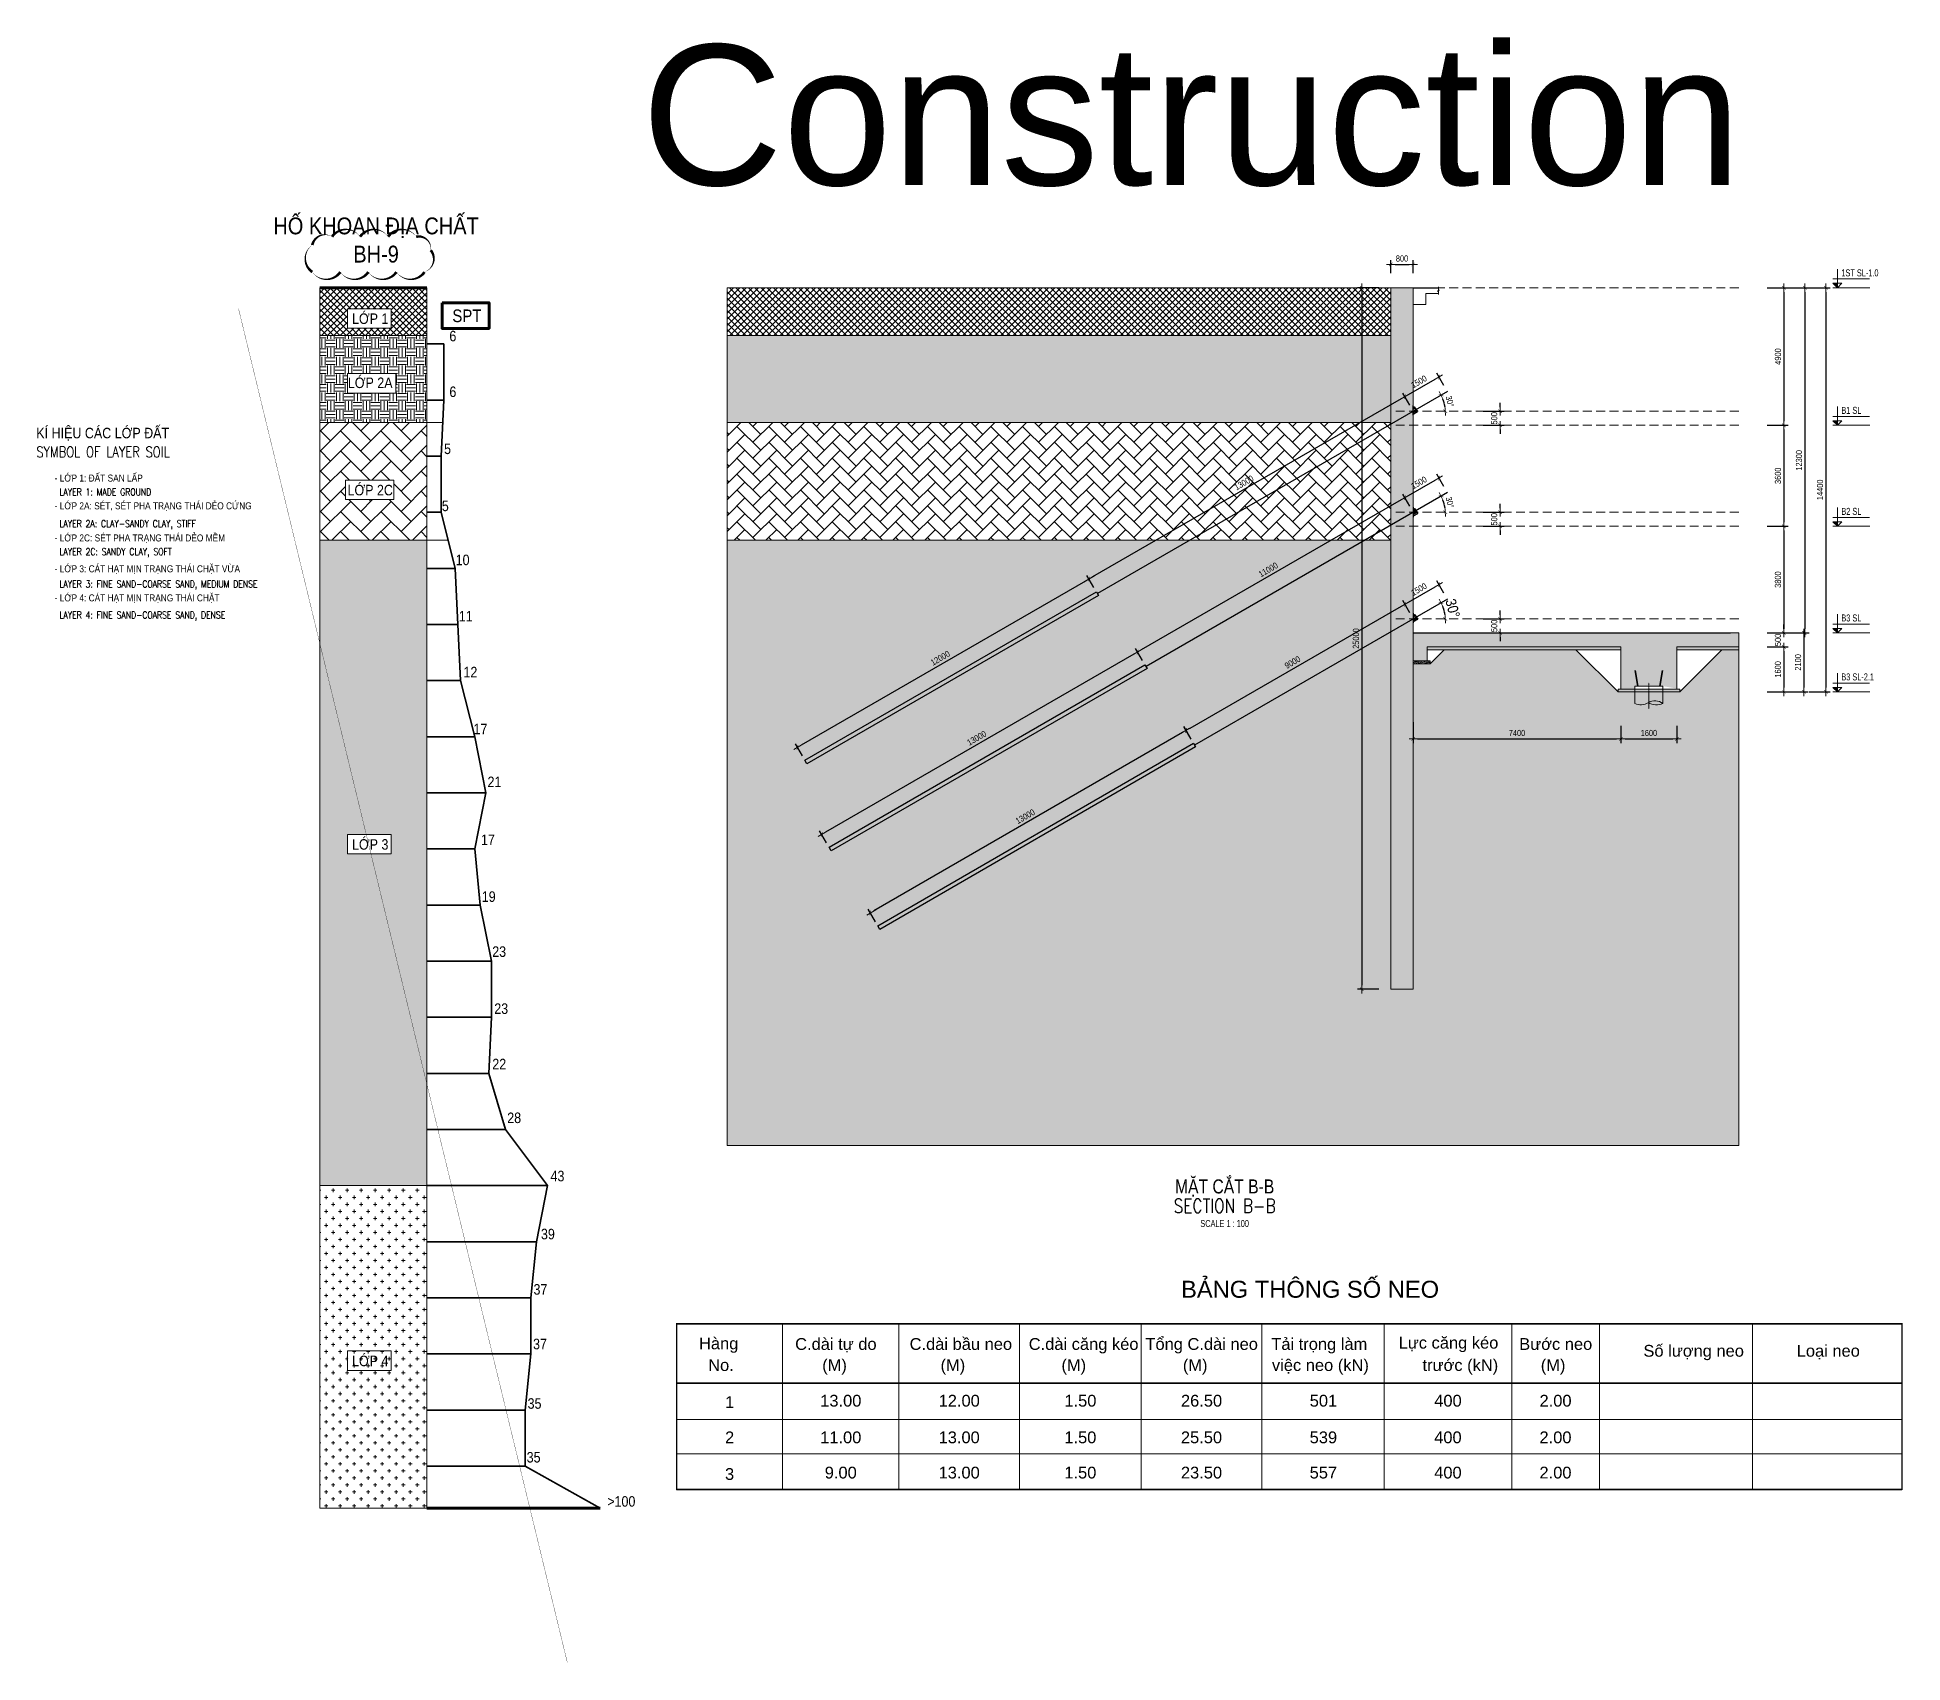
# Model space of a CAD drawing. Header units: millimetres. Extents: x -383953 to 676589, y -101685 to 196247.
# Drawn here: x -53393 to 13099, y -101685 to -43756 of the extents above; entities that cross this region are included whole.
import ezdxf
from ezdxf.enums import TextEntityAlignment as Align

# ---------------------------------------------------------------- set-up
doc = ezdxf.new("R2010")
doc.units = ezdxf.units.MM
doc.linetypes.add('CENTER2', pattern=[1.125, 0.75, -0.125, 0.125, -0.125])
doc.linetypes.add('HIDDEN', pattern=[9.525, 6.35, -3.175])
doc.layers.get('0').update_dxf_attribs({"lineweight": 20})
doc.layers.get('Defpoints').update_dxf_attribs({"color": 151, "lineweight": 9})
for name, color, linetype in [('ANCHOR_HEAD', 130, 'Continuous'), ('Concrete', 2, 'Continuous'), ('X-SEC-2$0$A-CON', 2, 'Continuous'), ('건축', 8, 'Continuous')]:
    doc.layers.add(name, color=color, linetype=linetype)
for name, color, linetype, lineweight in [('KC-TRUC', 5, 'CENTER2', 18), ('NDC_S_ANNO', 7, 'Continuous', 20), ('NDC_S_CONTINUOUS', 3, 'Continuous', 20), ('NDC_S_DIM', 1, 'Continuous', 15), ('NDC_S_ENG TEXT', 2, 'Continuous', 20), ('NDC_S_ENG TITLE', 3, 'Continuous', 20), ('NDC_S_FOUNDATION NAME', 7, 'Continuous', 20), ('NDC_S_HATCH MATERIAL', 8, 'Continuous', 13), ('NDC_S_LEVEL TEXT', 7, 'Continuous', 20), ('NDC_S_REBAR', 4, 'Continuous', 35), ('NDC_S_SLAB', 2, 'Continuous', 20), ('NDC_S_TEXT SYMBOL', 7, 'Continuous', 20), ('NDC_S_VN TEXT', 7, 'Continuous', 20), ('NDC_S_VN TITLE', 6, 'Continuous', 35)]:
    doc.layers.add(name, color=color, linetype=linetype, lineweight=lineweight)
doc.styles.add('ARIAL', font='arial.ttf', dxfattribs={"width": 0.8})
doc.styles.add('NDC_ANNO', font='', dxfattribs={"width": 0.8})
doc.styles.add('NDC_ARIAL', font='arial.ttf', dxfattribs={"width": 0.85})
doc.styles.add('NDC_DIM', font='', dxfattribs={"width": 0.75})
doc.styles.add('NDC_EN TXT', font='romans.shx', dxfattribs={"width": 0.8})
doc.styles.add('NDC_VIE TXT', font='arial.ttf', dxfattribs={"width": 0.8})
doc.styles.get('NDC_ANNO').set_extended_font_data('Dotum')
doc.styles.get('NDC_DIM').set_extended_font_data('Dotum')
doc.dimstyles.new('NDC_1-150', dxfattribs={"dimscale": 150, "dimtxt": 2.5, "dimasz": 1, "dimexe": 1.5, "dimexo": 0, "dimgap": 0.8, "dimtad": 1, "dimdec": 0, "dimdsep": 46, "dimtxsty": 'NDC_ARIAL', "dimblk": 'DIMMARK', "dimcen": 49999.938995, "dimdle": 1.5, "dimclrd": 1, "dimclre": 1, "dimclrt": 3, "dimadec": 0, "dimazin": 0, "dimtfac": 1, "dimtdec": 0, "dimtix": 1, "dimtmove": 2, "dimatfit": 3, "dimfxl": 1, "dimarcsym": 0})
doc.dimstyles.new('NDC_dim_100', dxfattribs={"dimscale": 100, "dimtxt": 2.2, "dimasz": 1.5, "dimexe": 1.5, "dimexo": 2.5, "dimgap": 1, "dimtad": 1, "dimdec": 0, "dimzin": 0, "dimdsep": 46, "dimtxsty": 'NDC_DIM', "dimblk": 'DIMMARK', "dimcen": 0.09, "dimdle": 1.2, "dimclrd": 1, "dimclre": 1, "dimclrt": 3, "dimadec": 0, "dimazin": 0, "dimtfac": 1, "dimtdec": 0, "dimtix": 1, "dimtofl": 0, "dimtmove": 0, "dimatfit": 3, "dimfxl": 6, "dimfxlon": 1, "dimtolj": 1, "dimtzin": 0, "dimarcsym": 0})
pattern_1 = [(355, (36139.6724, 205990.1786), (0.60878286, 6.95841997), [5.08, -1.905]), (85, (36139.6724, 205990.1786), (-6.95841997, 0.60878286), [5.08, -1.905])]

msp = doc.modelspace()

# ---------------------------------------------------------------- texts
at = {"color": 4, "style": 'ARIAL'}
for s, height, p in [('Construction', 5000, (-31862, -49021.7)), ('BẢNG THÔNG SỐ NEO', 604.662, (-12624.4, -88678))]:
    msp.add_text(s, height=height, dxfattribs=at).set_placement(p)
at = {"color": 3, "style": 'ARIAL'}
for s, height, p in [('Hàng', 419.9, (-29805.9, -90515.1)), ('C.dài tự do', 419.904, (-26380, -90536.9)), ('C.dài bầu neo', 419.904, (-22299.5, -90536.9)), ('C.dài căng kéo', 419.904, (-18053.9, -90536.9)), ('Tổng C.dài neo', 419.904, (-13895.1, -90536.9)), ('Tải trọng làm', 419.904, (-9408.3, -90536.9)), ('Bước neo', 419.9, (-570.6, -90536.9)), ('Số lượng neo', 419.904, (3857.1, -90778.9)), ('Loại neo', 419.9, (9321.2, -90778.9)), ('  No.', 419.9, (-29805.9, -91287.9)), ('  (M)', 419.9, (-25741.2, -91287.9)), ('  (M)', 419.9, (-21523, -91287.9)), ('  (M)', 419.9, (-17213.7, -91287.9)), ('  (M)', 419.9, (-12885.9, -91287.9)), (' việc neo (kN)', 419.904, (-9547.5, -91287.9)), (' trước (kN)', 419.904, (-4181, -91287.8)), ('  (M)', 419.9, (-128.6, -91287.9))]:
    msp.add_text(s, height=height, dxfattribs=at).set_placement(p)
for s, height, p in [('Lực căng kéo', 419.904, (-3091.5, -90279.7)), ('1', 419.9, (-28715.8, -92398.4)), ('13.00', 419.9, (-24752.9, -92348.2)), ('12.00', 419.9, (-20531.7, -92348.2)), ('1.50', 419.9, (-16212.9, -92348.2)), ('26.50', 419.9, (-11894.2, -92348.2)), ('501', 419.9, (-7549, -92348.2)), ('400', 419.9, (-3110.2, -92348.2)), ('2.00', 419.9, (724.2, -92348.2)), ('2', 419.9, (-28715.8, -93654.1)), ('11.00', 419.9, (-24754.5, -93654.1)), ('13.00', 419.9, (-20533.3, -93654.1)), ('1.50', 419.9, (-16214.6, -93654.1)), ('25.50', 419.9, (-11895.8, -93654.1)), ('539', 419.9, (-7550.6, -93654.1)), ('400', 419.9, (-3111.8, -93654.1)), ('2.00', 419.9, (722.5, -93654.1)), ('3', 419.9, (-28717.4, -94960)), ('9.00', 419.9, (-24754.5, -94909.8)), ('13.00', 419.9, (-20533.3, -94909.8)), ('1.50', 419.9, (-16214.6, -94909.8)), ('23.50', 419.9, (-11895.8, -94909.8)), ('557', 419.9, (-7550.6, -94909.8)), ('400', 419.9, (-3111.8, -94909.8)), ('2.00', 419.9, (722.5, -94909.8))]:
    msp.add_text(s, height=height, dxfattribs=at).set_placement(p, align=Align.MIDDLE_CENTER)
at = {"layer": 'NDC_S_FOUNDATION NAME', "style": 'NDC_ARIAL', "width": 0.85}
msp.add_text('SPT', height=450, dxfattribs=at).set_placement((-38080.6, -53680.6), align=Align.MIDDLE)
at = {"layer": 'NDC_S_LEVEL TEXT', "style": 'NDC_ARIAL', "width": 0.85}
for s, p in [('6', (-38581.5, -54402)), ('6', (-38581.5, -56389.2)), ('5', (-38770.4, -58424.3)), ('5', (-38849.5, -60458.6)), ('10', (-38234.2, -62381.5)), ('11', (-38121.5, -64388.1)), ('12', (-37955.3, -66376.4)), ('17', (-37597.6, -68407.8)), ('21', (-37098.5, -70289.6)), ('17', (-37330.6, -72356.2)), ('19', (-37302.6, -74380.7)), ('23', (-36930, -76341.7)), ('23', (-36857.8, -78374.2)), ('22', (-36927.5, -80347)), ('28', (-36395, -82265.3)), ('43', (-34852.4, -84339.8)), ('39', (-35193.7, -86408.3)), ('37', (-35458.8, -88380)), ('37', (-35475, -90327.1)), ('35', (-35669.1, -92447.4)), ('35', (-35702.4, -94362.9)), ('>100', (-32576.7, -95936.6))]:
    msp.add_text(s, height=375, dxfattribs=at).set_placement(p, align=Align.MIDDLE)
at = {"layer": 'NDC_S_VN TEXT'}
for s, height, style, width, p in [('KÍ HIỆU CÁC LỚP ĐẤT', 375, 'NDC_ARIAL', 0.85, (-53430, -57860)), ('SYMBOL OF LAYER SOIL', 375, 'NDC_EN TXT', 0.8, (-53430, -58532.1)), ('- LỚP 1: ĐẤT SAN LẤP', 250, 'NDC_ARIAL', 0.85, (-52775.3, -59464.7)), ('LAYER 1: MADE GROUND', 250, 'NDC_EN TXT', 0.8, (-52606.3, -59955.5)), ('- LỚP 2A: SÉT, SÉT PHA TRẠNG THÁI DẺO CỨNG', 250, 'NDC_ARIAL', 0.85, (-52775.3, -60453.7)), ('LAYER 2A: CLAY-SANDY CLAY, STIFF', 250, 'NDC_EN TXT', 0.8, (-52606.3, -61089.3)), ('- LỚP 2C: SÉT PHA TRẠNG THÁI DẺO MỀM', 250, 'NDC_ARIAL', 0.85, (-52775.3, -61598)), ('LAYER 2C: SANDY CLAY, SOFT', 250, 'NDC_EN TXT', 0.8, (-52606.3, -62083.3)), ('- LỚP 3: CÁT HẠT MỊN TRẠNG THÁI CHẶT VỪA', 250, 'NDC_ARIAL', 0.85, (-52775.3, -62697.4)), ('LAYER 3: FINE SAND-COARSE SAND, MEDIUM DENSE', 250, 'NDC_EN TXT', 0.8, (-52606.3, -63239.9)), ('- LỚP 4: CÁT HẠT MỊN TRẠNG THÁI CHẶT ', 250, 'NDC_ARIAL', 0.85, (-52775.3, -63734.7)), ('LAYER 4: FINE SAND-COARSE SAND, DENSE', 250, 'NDC_EN TXT', 0.8, (-52606.3, -64348.6))]:
    msp.add_text(s, height=height, dxfattribs=dict(at, style=style, width=width)).set_placement(p, align=Align.MIDDLE_LEFT)
at = {"layer": 'NDC_S_VN TITLE', "style": 'NDC_ARIAL', "width": 0.85}
for s, height, p in [('HỐ KHOAN ĐỊA CHẤT', 600, (-41318, -50452.3)), ('BH-9', 600, (-41318, -51481.5)), ('LỚP 1', 375, (-41527.1, -53737.4)), ('LỚP 2A', 375, (-41527.1, -56022.6)), ('LỚP 2C', 375, (-41527.1, -59846.8)), ('LỚP 3', 375, (-41527.1, -72475.6)), ('LỚP 4', 375, (-41527.1, -90884))]:
    msp.add_text(s, height=height, dxfattribs=at).set_placement(p, align=Align.MIDDLE)

# ---------------------------------------------------------------- blocks, each defined once
blk = doc.blocks.new('Drawing name_symbol')
at = {"layer": 'NDC_S_ENG TITLE', "style": 'NDC_EN TXT', "width": 0.8}
blk.add_attdef('SECTDET1', text='', height=5, dxfattribs=at).set_placement((0, 1.01), align=Align.CENTER)
at = {"layer": 'NDC_S_TEXT SYMBOL', "lineweight": 25, "style": 'NDC_ANNO', "width": 0.8}
blk.add_attdef('SSCALE', text='', height=2.5, dxfattribs=at).set_placement((0, -4), align=Align.CENTER)
at = {"layer": 'NDC_S_VN TITLE', "style": 'NDC_VIE TXT', "width": 0.8}
blk.add_attdef('SECTDET2', text='', height=5, dxfattribs=at).set_placement((0, 7.97), align=Align.CENTER)
blk = doc.blocks.new('DIMMARK')
at = {"layer": 'NDC_S_DIM', "color": 1}
blk.add_line((-1.5, 0), (1, 0), dxfattribs=at)
at = {"layer": 'NDC_S_DIM', "color": 2, "const_width": 0.1}
blk.add_lwpolyline([(-0.42, -0.42), (0.42, 0.42)], dxfattribs=at)
blk = doc.blocks.new('*D611')
at = {"layer": 'Defpoints', "color": 0, "ltscale": 100, "transparency": 16777216}
for p in [(7944, -57583), (7944, -61183), (8863, -61183, 0)]:
    blk.add_point(p, dxfattribs=at)
at = {"layer": 'NDC_S_CONTINUOUS', "color": 1, "lineweight": -2, "ltscale": 100, "transparency": 16777216}
for p, q in [((8263, -57583, 0), (9013, -57583, 0)), ((8863, -57733, 0), (8863, -61033, 0)), ((8263, -61183, 0), (9013, -61183, 0))]:
    blk.add_line(p, q, dxfattribs=at)
at = {"layer": 'NDC_S_CONTINUOUS', "color": 1, "lineweight": -2, "ltscale": 100, "transparency": 16777216, "xscale": 150, "yscale": 150, "zscale": 150}
for p, rotation in [((8863, -57583, 0), 90), ((8863, -61183, 0), 270)]:
    blk.add_blockref('DIMMARK', p, dxfattribs=dict(at, rotation=rotation))
at = {"layer": 'NDC_S_CONTINUOUS', "color": 3, "ltscale": 100, "transparency": 16777216, "insert": (8653, -59383, 0), "char_height": 220, "attachment_point": 5, "rotation": 90, "style": 'NDC_DIM'}
blk.add_mtext('\\A1;3600', dxfattribs=at)
blk = doc.blocks.new('*D612')
at = {"layer": 'Defpoints', "color": 0, "ltscale": 100, "transparency": 16777216}
for p in [(7944, -61183), (7944, -64983), (8863, -64983, 0)]:
    blk.add_point(p, dxfattribs=at)
at = {"layer": 'NDC_S_CONTINUOUS', "color": 1, "lineweight": -2, "ltscale": 100, "transparency": 16777216}
for p, q in [((8263, -61183, 0), (9013, -61183, 0)), ((8863, -61333, 0), (8863, -64833, 0)), ((8263, -64983, 0), (9013, -64983, 0))]:
    blk.add_line(p, q, dxfattribs=at)
at = {"layer": 'NDC_S_CONTINUOUS', "color": 1, "lineweight": -2, "ltscale": 100, "transparency": 16777216, "xscale": 150, "yscale": 150, "zscale": 150}
for p, rotation in [((8863, -61183, 0), 90), ((8863, -64983, 0), 270)]:
    blk.add_blockref('DIMMARK', p, dxfattribs=dict(at, rotation=rotation))
at = {"layer": 'NDC_S_CONTINUOUS', "color": 3, "ltscale": 100, "transparency": 16777216, "insert": (8653, -63083, 0), "char_height": 220, "attachment_point": 5, "rotation": 90, "style": 'NDC_DIM'}
blk.add_mtext('\\A1;3800', dxfattribs=at)
blk = doc.blocks.new('*D613')
at = {"layer": 'Defpoints', "color": 0, "ltscale": 100, "transparency": 16777216}
for p in [(-2795, -57083, 0), (-2795, -57583, 0), (-1252, -57583)]:
    blk.add_point(p, dxfattribs=at)
at = {"layer": 'NDC_S_CONTINUOUS', "color": 1, "lineweight": -2, "ltscale": 100, "transparency": 16777216}
for p, q in [((-1852, -57083), (-1102, -57083)), ((-1252, -56933), (-1252, -56783)), ((-1852, -57583), (-1102, -57583)), ((-1252, -57733), (-1252, -57883))]:
    blk.add_line(p, q, dxfattribs=at)
at = {"layer": 'NDC_S_CONTINUOUS', "color": 1, "lineweight": -2, "ltscale": 100, "transparency": 16777216, "xscale": 150, "yscale": 150, "zscale": 150}
for p, rotation in [((-1252, -57083), 270), ((-1252, -57583), 90)]:
    blk.add_blockref('DIMMARK', p, dxfattribs=dict(at, rotation=rotation))
at = {"layer": 'NDC_S_CONTINUOUS', "color": 3, "ltscale": 100, "transparency": 16777216, "insert": (-1462, -57333), "char_height": 220, "attachment_point": 5, "rotation": 90, "style": 'NDC_DIM'}
blk.add_mtext('\\A1;500', dxfattribs=at)
blk = doc.blocks.new('*D614')
at = {"layer": 'Defpoints', "color": 0, "ltscale": 100, "transparency": 16777216}
for p in [(-2795, -60683, 0), (-2795, -61183, 0), (-1252, -61183)]:
    blk.add_point(p, dxfattribs=at)
at = {"layer": 'NDC_S_CONTINUOUS', "color": 1, "lineweight": -2, "ltscale": 100, "transparency": 16777216}
for p, q in [((-1252, -60533), (-1252, -60383)), ((-1852, -60683), (-1102, -60683)), ((-1852, -61183), (-1102, -61183)), ((-1252, -61333), (-1252, -61483))]:
    blk.add_line(p, q, dxfattribs=at)
at = {"layer": 'NDC_S_CONTINUOUS', "color": 1, "lineweight": -2, "ltscale": 100, "transparency": 16777216, "xscale": 150, "yscale": 150, "zscale": 150}
for p, rotation in [((-1252, -60683), 270), ((-1252, -61183), 90)]:
    blk.add_blockref('DIMMARK', p, dxfattribs=dict(at, rotation=rotation))
at = {"layer": 'NDC_S_CONTINUOUS', "color": 3, "ltscale": 100, "transparency": 16777216, "insert": (-1462, -60933), "char_height": 220, "attachment_point": 5, "rotation": 90, "style": 'NDC_DIM'}
blk.add_mtext('\\A1;500', dxfattribs=at)
blk = doc.blocks.new('ANCHOR_HEAD2')
at = {"layer": 'ANCHOR_HEAD'}
for p, q in [((-96, 260), (-334, -81)), ((-84, 260), (-326, -86)), ((-24, -143), (-265, 1)), ((-259, 10), (-24, -133)), ((-24, 89), (-146, 170)), ((-141, 179), (-24, 99)), ((-14, 260), (-96, 260)), ((-24, -260), (-24, 260)), ((-14, -260), (-14, 260)), ((-24, -260), (-334, -81)), ((-24, -260), (-14, -260))]:
    blk.add_line(p, q, dxfattribs=at)
blk.add_lwpolyline([(-14, 350), (0, 350), (0, -350), (-14, -350)], close=True, dxfattribs=at)
blk = doc.blocks.new('*D623')
at = {"layer": 'Defpoints', "color": 0, "ltscale": 100, "transparency": 16777216}
for p in [(-4348, -57083), (-15906, -63063), (-15606, -63583)]:
    blk.add_point(p, dxfattribs=at)
at = {"layer": 'NDC_S_CONTINUOUS', "color": 1, "lineweight": -2, "ltscale": 100, "transparency": 16777216}
for p, q in [((-4473, -56866), (-4723, -56433)), ((-4778, -56638), (-15776, -62988)), ((-15731, -63366), (-15981, -62933))]:
    blk.add_line(p, q, dxfattribs=at)
at = {"layer": 'NDC_S_CONTINUOUS', "color": 1, "lineweight": -2, "ltscale": 100, "transparency": 16777216, "xscale": 150, "yscale": 150, "zscale": 150}
for p, rotation in [((-4648, -56563), 29.99999999999558), ((-15906, -63063), 209.9999999999956)]:
    blk.add_blockref('DIMMARK', p, dxfattribs=dict(at, rotation=rotation))
at = {"layer": 'NDC_S_CONTINUOUS', "color": 3, "ltscale": 100, "transparency": 16777216, "insert": (-10382, -59631), "char_height": 220, "attachment_point": 5, "rotation": 30, "style": 'NDC_DIM'}
blk.add_mtext('\\A1;13000', dxfattribs=at)
blk = doc.blocks.new('*D624')
at = {"layer": 'Defpoints', "color": 0, "ltscale": 100, "transparency": 16777216}
for p in [(-3432, -55861), (-3132, -56381), (-4348, -57083)]:
    blk.add_point(p, dxfattribs=at)
at = {"layer": 'NDC_S_CONTINUOUS', "color": 1, "lineweight": -2, "ltscale": 100, "transparency": 16777216}
for p, q in [((-3257, -56164), (-3507, -55731)), ((-4473, -56866), (-4723, -56433)), ((-4518, -56488), (-3562, -55936))]:
    blk.add_line(p, q, dxfattribs=at)
at = {"layer": 'NDC_S_CONTINUOUS', "color": 1, "lineweight": -2, "ltscale": 100, "transparency": 16777216, "xscale": 150, "yscale": 150, "zscale": 150}
for p, rotation in [((-3432, -55861), 29.99999999999344), ((-4648, -56563), 209.9999999999935)]:
    blk.add_blockref('DIMMARK', p, dxfattribs=dict(at, rotation=rotation))
at = {"layer": 'NDC_S_CONTINUOUS', "color": 3, "ltscale": 100, "transparency": 16777216, "insert": (-4145, -56030), "char_height": 220, "attachment_point": 5, "rotation": 30, "style": 'NDC_DIM'}
blk.add_mtext('\\A1;1500', dxfattribs=at)
blk = doc.blocks.new('*D625')
at = {"layer": 'Defpoints', "color": 0, "ltscale": 100, "transparency": 16777216}
for p in [(-3132, -56381), (-4348, -57083), (-3223, -56885), (-1300, -57083), (-15606, -63583)]:
    blk.add_point(p, dxfattribs=at)
at = {"layer": 'NDC_S_CONTINUOUS', "color": 1, "lineweight": -2, "ltscale": 100, "transparency": 16777216}
blk.add_arc((-4348, -57083), 1142, 7.53115, 22.46885, dxfattribs=at)
at = {"layer": 'NDC_S_CONTINUOUS', "color": 1, "lineweight": -2, "ltscale": 100, "transparency": 16777216, "xscale": 150, "yscale": 150, "zscale": 150}
for p, rotation in [((-3359, -56512), 116.2344230445619), ((-3206, -57083), 273.7655769554314)]:
    blk.add_blockref('DIMMARK', p, dxfattribs=dict(at, rotation=rotation))
at = {"layer": 'NDC_S_CONTINUOUS', "color": 3, "ltscale": 100, "transparency": 16777216, "insert": (-3042, -56733), "char_height": 220, "attachment_point": 5, "rotation": 285, "style": 'NDC_DIM'}
blk.add_mtext('\\A1;30°', dxfattribs=at)
blk = doc.blocks.new('*D626')
at = {"layer": 'Defpoints', "color": 0, "ltscale": 100, "transparency": 16777216}
for p in [(-15606, -63583), (-26298, -69063), (-25998, -69583)]:
    blk.add_point(p, dxfattribs=at)
at = {"layer": 'NDC_S_CONTINUOUS', "color": 1, "lineweight": -2, "ltscale": 100, "transparency": 16777216}
for p, q in [((-16036, -63138), (-26168, -68988)), ((-15731, -63366), (-15981, -62933)), ((-26123, -69366), (-26373, -68933))]:
    blk.add_line(p, q, dxfattribs=at)
at = {"layer": 'NDC_S_CONTINUOUS', "color": 1, "lineweight": -2, "ltscale": 100, "transparency": 16777216, "xscale": 150, "yscale": 150, "zscale": 150}
for p, rotation in [((-15906, -63063), 29.99999999998255), ((-26298, -69063), 209.9999999999825)]:
    blk.add_blockref('DIMMARK', p, dxfattribs=dict(at, rotation=rotation))
at = {"layer": 'NDC_S_CONTINUOUS', "color": 3, "ltscale": 100, "transparency": 16777216, "insert": (-21207, -65881), "char_height": 220, "attachment_point": 5, "rotation": 30, "style": 'NDC_DIM'}
blk.add_mtext('\\A1;12000', dxfattribs=at)
blk = doc.blocks.new('*D627')
at = {"layer": 'Defpoints', "color": 0, "ltscale": 100, "transparency": 16777216}
for p in [(-4348, -60683), (-14174, -65663), (-13874, -66183)]:
    blk.add_point(p, dxfattribs=at)
at = {"layer": 'NDC_S_CONTINUOUS', "color": 1, "lineweight": -2, "ltscale": 100, "transparency": 16777216}
for p, q in [((-4778, -60238), (-14044, -65588)), ((-4473, -60466), (-4723, -60033)), ((-13999, -65966), (-14249, -65533))]:
    blk.add_line(p, q, dxfattribs=at)
at = {"layer": 'NDC_S_CONTINUOUS', "color": 1, "lineweight": -2, "ltscale": 100, "transparency": 16777216, "xscale": 150, "yscale": 150, "zscale": 150}
for p, rotation in [((-4648, -60163), 29.99999999999718), ((-14174, -65663), 209.9999999999972)]:
    blk.add_blockref('DIMMARK', p, dxfattribs=dict(at, rotation=rotation))
at = {"layer": 'NDC_S_CONTINUOUS', "color": 3, "ltscale": 100, "transparency": 16777216, "insert": (-9516, -62731), "char_height": 220, "attachment_point": 5, "rotation": 30, "style": 'NDC_DIM'}
blk.add_mtext('\\A1;11000', dxfattribs=at)
blk = doc.blocks.new('*D628')
at = {"layer": 'Defpoints', "color": 0, "ltscale": 100, "transparency": 16777216}
for p in [(-3432, -59461), (-3132, -59981), (-4348, -60683)]:
    blk.add_point(p, dxfattribs=at)
at = {"layer": 'NDC_S_CONTINUOUS', "color": 1, "lineweight": -2, "ltscale": 100, "transparency": 16777216}
for p, q in [((-4518, -60088), (-3562, -59536)), ((-3257, -59764), (-3507, -59331)), ((-4473, -60466), (-4723, -60033))]:
    blk.add_line(p, q, dxfattribs=at)
at = {"layer": 'NDC_S_CONTINUOUS', "color": 1, "lineweight": -2, "ltscale": 100, "transparency": 16777216, "xscale": 150, "yscale": 150, "zscale": 150}
for p, rotation in [((-3432, -59461), 29.99999999999344), ((-4648, -60163), 209.9999999999934)]:
    blk.add_blockref('DIMMARK', p, dxfattribs=dict(at, rotation=rotation))
at = {"layer": 'NDC_S_CONTINUOUS', "color": 3, "ltscale": 100, "transparency": 16777216, "insert": (-4145, -59630), "char_height": 220, "attachment_point": 5, "rotation": 30, "style": 'NDC_DIM'}
blk.add_mtext('\\A1;1500', dxfattribs=at)
blk = doc.blocks.new('*D629')
at = {"layer": 'Defpoints', "color": 0, "ltscale": 100, "transparency": 16777216}
for p in [(-3223, -60485), (-3132, -59981), (-4348, -60683), (-1300, -60683), (-13874, -66183)]:
    blk.add_point(p, dxfattribs=at)
at = {"layer": 'NDC_S_CONTINUOUS', "color": 1, "lineweight": -2, "ltscale": 100, "transparency": 16777216}
blk.add_arc((-4348, -60683), 1142, 7.53115, 22.46885, dxfattribs=at)
at = {"layer": 'NDC_S_CONTINUOUS', "color": 1, "lineweight": -2, "ltscale": 100, "transparency": 16777216, "xscale": 150, "yscale": 150, "zscale": 150}
for p, rotation in [((-3359, -60112), 116.2344230445612), ((-3206, -60683), 273.7655769554323)]:
    blk.add_blockref('DIMMARK', p, dxfattribs=dict(at, rotation=rotation))
at = {"layer": 'NDC_S_CONTINUOUS', "color": 3, "ltscale": 100, "transparency": 16777216, "insert": (-3042, -60333), "char_height": 220, "attachment_point": 5, "rotation": 285, "style": 'NDC_DIM'}
blk.add_mtext('\\A1;30°', dxfattribs=at)
blk = doc.blocks.new('*D630')
at = {"layer": 'Defpoints', "color": 0, "ltscale": 100, "transparency": 16777216}
for p in [(-13874, -66183), (-25432, -72163), (-25132, -72683)]:
    blk.add_point(p, dxfattribs=at)
at = {"layer": 'NDC_S_CONTINUOUS', "color": 1, "lineweight": -2, "ltscale": 100, "transparency": 16777216}
for p, q in [((-14304, -65738), (-25302, -72088)), ((-13999, -65966), (-14249, -65533)), ((-25257, -72466), (-25507, -72033))]:
    blk.add_line(p, q, dxfattribs=at)
at = {"layer": 'NDC_S_CONTINUOUS', "color": 1, "lineweight": -2, "ltscale": 100, "transparency": 16777216, "xscale": 150, "yscale": 150, "zscale": 150}
for p, rotation in [((-14174, -65663), 29.99999999998326), ((-25432, -72163), 209.9999999999833)]:
    blk.add_blockref('DIMMARK', p, dxfattribs=dict(at, rotation=rotation))
at = {"layer": 'NDC_S_CONTINUOUS', "color": 3, "ltscale": 100, "transparency": 16777216, "insert": (-19908, -68731), "char_height": 220, "attachment_point": 5, "rotation": 30, "style": 'NDC_DIM'}
blk.add_mtext('\\A1;13000', dxfattribs=at)
blk = doc.blocks.new('*D631')
at = {"layer": 'Defpoints', "color": 0, "ltscale": 100, "transparency": 16777216}
for p in [(-4348, -64483), (-12442, -68463), (-12142, -68983)]:
    blk.add_point(p, dxfattribs=at)
at = {"layer": 'NDC_S_CONTINUOUS', "color": 1, "lineweight": -2, "ltscale": 100, "transparency": 16777216}
for p, q in [((-4778, -64038), (-12312, -68388)), ((-4473, -64266), (-4723, -63833)), ((-12267, -68766), (-12517, -68333))]:
    blk.add_line(p, q, dxfattribs=at)
at = {"layer": 'NDC_S_CONTINUOUS', "color": 1, "lineweight": -2, "ltscale": 100, "transparency": 16777216, "xscale": 150, "yscale": 150, "zscale": 150}
for p, rotation in [((-4648, -63963), 29.99999999999286), ((-12442, -68463), 209.9999999999929)]:
    blk.add_blockref('DIMMARK', p, dxfattribs=dict(at, rotation=rotation))
at = {"layer": 'NDC_S_CONTINUOUS', "color": 3, "ltscale": 100, "transparency": 16777216, "insert": (-8650, -66031), "char_height": 220, "attachment_point": 5, "rotation": 30, "style": 'NDC_DIM'}
blk.add_mtext('\\A1;9000', dxfattribs=at)
blk = doc.blocks.new('*D632')
at = {"layer": 'Defpoints', "color": 0, "ltscale": 100, "transparency": 16777216}
for p in [(-3432, -63261), (-3132, -63781), (-4348, -64483)]:
    blk.add_point(p, dxfattribs=at)
at = {"layer": 'NDC_S_CONTINUOUS', "color": 1, "lineweight": -2, "ltscale": 100, "transparency": 16777216}
for p, q in [((-3257, -63564), (-3507, -63131)), ((-4518, -63888), (-3562, -63336)), ((-4473, -64266), (-4723, -63833))]:
    blk.add_line(p, q, dxfattribs=at)
at = {"layer": 'NDC_S_CONTINUOUS', "color": 1, "lineweight": -2, "ltscale": 100, "transparency": 16777216, "xscale": 150, "yscale": 150, "zscale": 150}
for p, rotation in [((-3432, -63261), 29.99999999999344), ((-4648, -63963), 209.9999999999934)]:
    blk.add_blockref('DIMMARK', p, dxfattribs=dict(at, rotation=rotation))
at = {"layer": 'NDC_S_CONTINUOUS', "color": 3, "ltscale": 100, "transparency": 16777216, "insert": (-4145, -63430), "char_height": 220, "attachment_point": 5, "rotation": 30, "style": 'NDC_DIM'}
blk.add_mtext('\\A1;1500', dxfattribs=at)
blk = doc.blocks.new('*D633')
at = {"layer": 'Defpoints', "color": 0, "transparency": 16777216}
for p in [(-3132, -63781), (-4348, -64483), (-3223, -64285), (-1300, -64483), (-12142, -68983)]:
    blk.add_point(p, dxfattribs=at)
at = {"layer": 'NDC_S_CONTINUOUS', "color": 1, "lineweight": -2, "transparency": 16777216}
blk.add_arc((-4348, -64483), 1142, 7.53115, 22.46885, dxfattribs=at)
at = {"layer": 'NDC_S_CONTINUOUS', "color": 1, "lineweight": -2, "transparency": 16777216, "xscale": 150, "yscale": 150, "zscale": 150}
for p, rotation in [((-3359, -63912), 116.2344230445629), ((-3206, -64483), 273.7655769554299)]:
    blk.add_blockref('DIMMARK', p, dxfattribs=dict(at, rotation=rotation))
at = {"layer": 'NDC_S_CONTINUOUS', "color": 3, "transparency": 16777216, "insert": (-2943, -64107), "char_height": 375, "attachment_point": 5, "rotation": 285, "style": 'NDC_ARIAL'}
blk.add_mtext('30°', dxfattribs=at)
blk = doc.blocks.new('*D634')
at = {"layer": 'Defpoints', "color": 0, "ltscale": 100, "transparency": 16777216}
for p in [(-12142, -68983), (-23700, -74964), (-23394, -75493)]:
    blk.add_point(p, dxfattribs=at)
at = {"layer": 'NDC_S_CONTINUOUS', "color": 1, "lineweight": -2, "ltscale": 100, "transparency": 16777216}
for p, q in [((-12267, -68767), (-12523, -68324)), ((-12578, -68529), (-23570, -74889)), ((-23519, -75277), (-23775, -74834))]:
    blk.add_line(p, q, dxfattribs=at)
at = {"layer": 'NDC_S_CONTINUOUS', "color": 1, "lineweight": -2, "ltscale": 100, "transparency": 16777216, "xscale": 150, "yscale": 150, "zscale": 150}
for p, rotation in [((-12448, -68454), 30.05380247376608), ((-23700, -74964), 210.053802473766)]:
    blk.add_blockref('DIMMARK', p, dxfattribs=dict(at, rotation=rotation))
at = {"layer": 'NDC_S_CONTINUOUS', "color": 3, "ltscale": 100, "transparency": 16777216, "insert": (-18179, -71527), "char_height": 220, "attachment_point": 5, "rotation": 30.0538, "style": 'NDC_DIM'}
blk.add_mtext('\\A1;13000', dxfattribs=at)
blk = doc.blocks.new('*D635')
at = {"layer": 'Defpoints', "color": 0, "ltscale": 100, "transparency": 16777216}
for p in [(7944, -64983), (7944, -65483), (8863, -65483)]:
    blk.add_point(p, dxfattribs=at)
at = {"layer": 'NDC_S_CONTINUOUS', "color": 1, "lineweight": -2, "ltscale": 100, "transparency": 16777216}
for p, q in [((8263, -64983), (9013, -64983)), ((8863, -64833), (8863, -64683)), ((8263, -65483), (9013, -65483)), ((8863, -65633), (8863, -65783))]:
    blk.add_line(p, q, dxfattribs=at)
at = {"layer": 'NDC_S_CONTINUOUS', "color": 1, "lineweight": -2, "ltscale": 100, "transparency": 16777216, "xscale": 150, "yscale": 150, "zscale": 150}
for p, rotation in [((8863, -64983), 270), ((8863, -65483), 90)]:
    blk.add_blockref('DIMMARK', p, dxfattribs=dict(at, rotation=rotation))
at = {"layer": 'NDC_S_CONTINUOUS', "color": 3, "ltscale": 100, "transparency": 16777216, "insert": (8653, -65233), "char_height": 220, "attachment_point": 5, "rotation": 90, "style": 'NDC_DIM'}
blk.add_mtext('\\A1;500', dxfattribs=at)
blk = doc.blocks.new('kata_block_CT')
at = {"layer": 'NDC_S_ANNO'}
blk.add_hatch(color=3, dxfattribs=at).paths.add_polyline_path([(0, 1.6), (-1.61, 1.6), (0, 0)])
at = {"layer": 'NDC_S_ANNO', "ltscale": 50}
h = blk.add_hatch(dxfattribs=at)
h.set_pattern_fill('ANSI31', color=256, scale=1.406, style=0)
h.paths.add_polyline_path([(0, 1.6), (0, 0), (1.61, 1.6)])
for p, q in [((11.56, 0), (-1.64, 0)), ((-1.59, 3.14), (11.47, 3.14))]:
    blk.add_line(p, q, dxfattribs=at)
for points in [[(0, 6.69), (0, 0)], [(0, 0), (-1.61, 1.6), (0, 1.6)], [(0, 0), (1.61, 1.6), (0, 1.6)]]:
    blk.add_lwpolyline(points, dxfattribs=at)
at = {"layer": 'NDC_S_ANNO', "color": 8, "ltscale": 50}
blk.add_lwpolyline([(0, 0), (-1.61, 1.6), (0, 1.6)], dxfattribs=at)
at = {"layer": 'NDC_S_TEXT SYMBOL', "color": 3, "style": 'NDC_ANNO', "width": 0.8}
blk.add_attdef('CT', (1.41, 4.07), '', height=2.5, dxfattribs=at)
blk = doc.blocks.new('*D636')
at = {"layer": 'Defpoints', "color": 0, "ltscale": 100, "transparency": 16777216}
for p in [(7944, -52683), (7944, -57583), (8863, -57583)]:
    blk.add_point(p, dxfattribs=at)
at = {"layer": 'NDC_S_CONTINUOUS', "color": 1, "lineweight": -2, "ltscale": 100, "transparency": 16777216}
for p, q in [((8263, -52683), (9013, -52683)), ((8863, -52833), (8863, -57433)), ((8263, -57583), (9013, -57583))]:
    blk.add_line(p, q, dxfattribs=at)
at = {"layer": 'NDC_S_CONTINUOUS', "color": 1, "lineweight": -2, "ltscale": 100, "transparency": 16777216, "xscale": 150, "yscale": 150, "zscale": 150}
for p, rotation in [((8863, -52683), 90), ((8863, -57583), 270)]:
    blk.add_blockref('DIMMARK', p, dxfattribs=dict(at, rotation=rotation))
at = {"layer": 'NDC_S_CONTINUOUS', "color": 3, "ltscale": 100, "transparency": 16777216, "insert": (8653, -55133), "char_height": 220, "attachment_point": 5, "rotation": 90, "style": 'NDC_DIM'}
blk.add_mtext('\\A1;4900', dxfattribs=at)
blk = doc.blocks.new('*D637')
at = {"layer": 'Defpoints', "color": 0, "ltscale": 100, "transparency": 16777216}
for p in [(7944, -52683), (7944, -64983), (9613, -64983)]:
    blk.add_point(p, dxfattribs=at)
at = {"layer": 'NDC_S_CONTINUOUS', "color": 1, "lineweight": -2, "ltscale": 100, "transparency": 16777216}
for p, q in [((9013, -52683), (9763, -52683)), ((9613, -52833), (9613, -64833)), ((9013, -64983), (9763, -64983))]:
    blk.add_line(p, q, dxfattribs=at)
at = {"layer": 'NDC_S_CONTINUOUS', "color": 1, "lineweight": -2, "ltscale": 100, "transparency": 16777216, "xscale": 150, "yscale": 150, "zscale": 150}
for p, rotation in [((9613, -52683), 90), ((9613, -64983), 270)]:
    blk.add_blockref('DIMMARK', p, dxfattribs=dict(at, rotation=rotation))
at = {"layer": 'NDC_S_CONTINUOUS', "color": 3, "ltscale": 100, "transparency": 16777216, "insert": (9403, -58833), "char_height": 220, "attachment_point": 5, "rotation": 90, "style": 'NDC_DIM'}
blk.add_mtext('\\A1;12300', dxfattribs=at)
blk = doc.blocks.new('*D638')
at = {"layer": 'Defpoints', "color": 0, "ltscale": 100, "transparency": 16777216}
for p in [(7944, -65483), (7944, -67083), (8863, -67083)]:
    blk.add_point(p, dxfattribs=at)
at = {"layer": 'NDC_S_CONTINUOUS', "color": 1, "lineweight": -2, "ltscale": 100, "transparency": 16777216}
for p, q in [((8263, -65483), (9013, -65483)), ((8863, -65633), (8863, -66933)), ((8263, -67083), (9013, -67083))]:
    blk.add_line(p, q, dxfattribs=at)
at = {"layer": 'NDC_S_CONTINUOUS', "color": 1, "lineweight": -2, "ltscale": 100, "transparency": 16777216, "xscale": 150, "yscale": 150, "zscale": 150}
for p, rotation in [((8863, -65483), 90), ((8863, -67083), 270)]:
    blk.add_blockref('DIMMARK', p, dxfattribs=dict(at, rotation=rotation))
at = {"layer": 'NDC_S_CONTINUOUS', "color": 3, "ltscale": 100, "transparency": 16777216, "insert": (8653, -66283), "char_height": 220, "attachment_point": 5, "rotation": 90, "style": 'NDC_DIM'}
blk.add_mtext('\\A1;1600', dxfattribs=at)
blk = doc.blocks.new('*D639')
at = {"layer": 'Defpoints', "color": 0, "ltscale": 100, "transparency": 16777216}
for p in [(7944, -64983), (7944, -67083), (9579, -67083)]:
    blk.add_point(p, dxfattribs=at)
at = {"layer": 'NDC_S_CONTINUOUS', "color": 1, "lineweight": -2, "ltscale": 100, "transparency": 16777216}
for p, q in [((8979, -64983), (9729, -64983)), ((9579, -65133), (9579, -66933)), ((8979, -67083), (9729, -67083))]:
    blk.add_line(p, q, dxfattribs=at)
at = {"layer": 'NDC_S_CONTINUOUS', "color": 1, "lineweight": -2, "ltscale": 100, "transparency": 16777216, "xscale": 150, "yscale": 150, "zscale": 150}
for p, rotation in [((9579, -64983), 90), ((9579, -67083), 270)]:
    blk.add_blockref('DIMMARK', p, dxfattribs=dict(at, rotation=rotation))
at = {"layer": 'NDC_S_CONTINUOUS', "color": 3, "ltscale": 100, "transparency": 16777216, "insert": (9369, -66033), "char_height": 220, "attachment_point": 5, "rotation": 90, "style": 'NDC_DIM'}
blk.add_mtext('\\A1;2100', dxfattribs=at)
blk = doc.blocks.new('*D640')
at = {"layer": 'Defpoints', "color": 0, "ltscale": 100, "transparency": 16777216}
for p in [(-5148, -52683), (-6180, -77683), (-5148, -77683)]:
    blk.add_point(p, dxfattribs=at)
at = {"layer": 'NDC_S_CONTINUOUS', "color": 1, "lineweight": -2, "ltscale": 100, "transparency": 16777216}
for p, q in [((-5580, -52683), (-6330, -52683)), ((-6180, -52833), (-6180, -77533)), ((-5580, -77683), (-6330, -77683))]:
    blk.add_line(p, q, dxfattribs=at)
at = {"layer": 'NDC_S_CONTINUOUS', "color": 1, "lineweight": -2, "ltscale": 100, "transparency": 16777216, "xscale": 150, "yscale": 150, "zscale": 150}
for p, rotation in [((-6180, -52683), 90), ((-6180, -77683), 270)]:
    blk.add_blockref('DIMMARK', p, dxfattribs=dict(at, rotation=rotation))
at = {"layer": 'NDC_S_CONTINUOUS', "color": 3, "ltscale": 100, "transparency": 16777216, "insert": (-6390, -65183), "char_height": 220, "attachment_point": 5, "rotation": 90, "style": 'NDC_DIM'}
blk.add_mtext('\\A1;25000', dxfattribs=at)
blk = doc.blocks.new('*D641')
at = {"layer": 'Defpoints', "color": 0, "ltscale": 100, "transparency": 16777216}
for p in [(-4348, -51849), (-5148, -52415), (-4348, -52415)]:
    blk.add_point(p, dxfattribs=at)
at = {"layer": 'NDC_S_CONTINUOUS', "color": 1, "lineweight": -2, "ltscale": 100, "transparency": 16777216}
for p, q in [((-5148, -52165), (-5148, -51699)), ((-4998, -51849), (-4498, -51849)), ((-4348, -52165), (-4348, -51699))]:
    blk.add_line(p, q, dxfattribs=at)
at = {"layer": 'NDC_S_CONTINUOUS', "color": 1, "lineweight": -2, "ltscale": 100, "transparency": 16777216, "xscale": 150, "yscale": 150, "zscale": 150, "rotation": 180}
blk.add_blockref('DIMMARK', (-5148, -51849), dxfattribs=at)
at = {"layer": 'NDC_S_CONTINUOUS', "color": 1, "lineweight": -2, "ltscale": 100, "transparency": 16777216, "xscale": 150, "yscale": 150, "zscale": 150}
blk.add_blockref('DIMMARK', (-4348, -51849), dxfattribs=at)
at = {"layer": 'NDC_S_CONTINUOUS', "color": 3, "ltscale": 100, "transparency": 16777216, "insert": (-4748, -51639), "char_height": 220, "attachment_point": 5, "style": 'NDC_DIM'}
blk.add_mtext('\\A1;800', dxfattribs=at)
blk = doc.blocks.new('*D642')
at = {"layer": 'Defpoints', "color": 0, "ltscale": 100, "transparency": 16777216}
for p in [(-4348, -67544), (3052, -68044), (3052, -68761)]:
    blk.add_point(p, dxfattribs=at)
at = {"layer": 'NDC_S_CONTINUOUS', "color": 1, "lineweight": -2, "ltscale": 100, "transparency": 16777216}
for p, q in [((-4348, -68161), (-4348, -68911)), ((3052, -68294), (3052, -68911)), ((-4198, -68761), (2902, -68761))]:
    blk.add_line(p, q, dxfattribs=at)
at = {"layer": 'NDC_S_CONTINUOUS', "color": 1, "lineweight": -2, "ltscale": 100, "transparency": 16777216, "xscale": 150, "yscale": 150, "zscale": 150, "rotation": 180}
blk.add_blockref('DIMMARK', (-4348, -68761), dxfattribs=at)
at = {"layer": 'NDC_S_CONTINUOUS', "color": 1, "lineweight": -2, "ltscale": 100, "transparency": 16777216, "xscale": 150, "yscale": 150, "zscale": 150}
blk.add_blockref('DIMMARK', (3052, -68761), dxfattribs=at)
at = {"layer": 'NDC_S_CONTINUOUS', "color": 3, "ltscale": 100, "transparency": 16777216, "insert": (-648, -68551), "char_height": 220, "attachment_point": 5, "style": 'NDC_DIM'}
blk.add_mtext('\\A1;7400', dxfattribs=at)
blk = doc.blocks.new('*D643')
at = {"layer": 'Defpoints', "color": 0, "ltscale": 100, "transparency": 16777216}
for p in [(3052, -68044), (5052, -68044), (5052, -68761)]:
    blk.add_point(p, dxfattribs=at)
at = {"layer": 'NDC_S_CONTINUOUS', "color": 1, "lineweight": -2, "ltscale": 100, "transparency": 16777216}
for p, q in [((3052, -68294), (3052, -68911)), ((5052, -68294), (5052, -68911)), ((3202, -68761), (4902, -68761))]:
    blk.add_line(p, q, dxfattribs=at)
at = {"layer": 'NDC_S_CONTINUOUS', "color": 1, "lineweight": -2, "ltscale": 100, "transparency": 16777216, "xscale": 150, "yscale": 150, "zscale": 150, "rotation": 180}
blk.add_blockref('DIMMARK', (3052, -68761), dxfattribs=at)
at = {"layer": 'NDC_S_CONTINUOUS', "color": 1, "lineweight": -2, "ltscale": 100, "transparency": 16777216, "xscale": 150, "yscale": 150, "zscale": 150}
blk.add_blockref('DIMMARK', (5052, -68761), dxfattribs=at)
at = {"layer": 'NDC_S_CONTINUOUS', "color": 3, "ltscale": 100, "transparency": 16777216, "insert": (4052, -68551), "char_height": 220, "attachment_point": 5, "style": 'NDC_DIM'}
blk.add_mtext('\\A1;1600', dxfattribs=at)
blk = doc.blocks.new('*D644')
at = {"layer": 'Defpoints', "color": 0, "ltscale": 100, "transparency": 16777216}
for p in [(7944, -52683), (7944, -67083), (10363, -67083)]:
    blk.add_point(p, dxfattribs=at)
at = {"layer": 'NDC_S_CONTINUOUS', "color": 1, "lineweight": -2, "ltscale": 100, "transparency": 16777216}
for p, q in [((9763, -52683), (10513, -52683)), ((10363, -52833), (10363, -66933)), ((9763, -67083), (10513, -67083))]:
    blk.add_line(p, q, dxfattribs=at)
at = {"layer": 'NDC_S_CONTINUOUS', "color": 1, "lineweight": -2, "ltscale": 100, "transparency": 16777216, "xscale": 150, "yscale": 150, "zscale": 150}
for p, rotation in [((10363, -52683), 90), ((10363, -67083), 270)]:
    blk.add_blockref('DIMMARK', p, dxfattribs=dict(at, rotation=rotation))
at = {"layer": 'NDC_S_CONTINUOUS', "color": 3, "ltscale": 100, "transparency": 16777216, "insert": (10153, -59883), "char_height": 220, "attachment_point": 5, "rotation": 90, "style": 'NDC_DIM'}
blk.add_mtext('\\A1;14400', dxfattribs=at)
blk = doc.blocks.new('*D649')
at = {"layer": 'Defpoints', "color": 0, "ltscale": 100, "transparency": 16777216}
for p in [(-2795, -64483, 0), (-2795, -64983, 0), (-1252, -64983)]:
    blk.add_point(p, dxfattribs=at)
at = {"layer": 'NDC_S_CONTINUOUS', "color": 1, "lineweight": -2, "ltscale": 100, "transparency": 16777216}
for p, q in [((-1852, -64483), (-1102, -64483)), ((-1252, -64333), (-1252, -64183)), ((-1852, -64983), (-1102, -64983)), ((-1252, -65133), (-1252, -65283))]:
    blk.add_line(p, q, dxfattribs=at)
at = {"layer": 'NDC_S_CONTINUOUS', "color": 1, "lineweight": -2, "ltscale": 100, "transparency": 16777216, "xscale": 150, "yscale": 150, "zscale": 150}
for p, rotation in [((-1252, -64483), 270), ((-1252, -64983), 90)]:
    blk.add_blockref('DIMMARK', p, dxfattribs=dict(at, rotation=rotation))
at = {"layer": 'NDC_S_CONTINUOUS', "color": 3, "ltscale": 100, "transparency": 16777216, "insert": (-1462, -64733), "char_height": 220, "attachment_point": 5, "rotation": 90, "style": 'NDC_DIM'}
blk.add_mtext('\\A1;500', dxfattribs=at)
blk = doc.blocks.new('*U353')
at = {"layer": 'KC-TRUC', "ltscale": 0.05}
blk.add_line((0, 264), (0, -1027), dxfattribs=at)
at = {"layer": 'NDC_S_HATCH MATERIAL'}
blk.add_lwpolyline([(700, -766), (700, 99), (-700, 99), (-700, -766)], dxfattribs=at)
for centre, major_axis, start_param, end_param in [((-405, -131), (-495, 495), 1.921341, 2.912184), ((303, -1269), (-454, 454), -1.452433, -0.227584), ((376, 67), (632, 632), 3.446929, 4.297833)]:
    blk.add_ellipse(centre, major_axis=major_axis, ratio=1, start_param=start_param, end_param=end_param, dxfattribs=at)
at = {"layer": 'NDC_S_REBAR', "linetype": 'HIDDEN', "ltscale": 200}
for p, q in [((-682, 889), (-550, 100)), ((550, 100), (682, 889))]:
    blk.add_line(p, q, dxfattribs=at)

# ---------------------------------------------------------------- dimensions: what is measured, and where the dimension line sits
at = {"layer": 'NDC_S_CONTINUOUS', "ltscale": 100}
for base, p1, p2, picture, middle in [((-4347.5, -51849.1), (-5147.5, -52415), (-4347.5, -52415), '*D641', (-4747.5, -51639.1)), ((3052.5, -68760.9), (-4347.5, -67543.7), (3052.5, -68043.7), '*D642', (-647.5, -68550.9))]:
    dim = msp.add_linear_dim(base=base, p1=p1, p2=p2, dimstyle='NDC_dim_100', dxfattribs=at)
    dim.commit()
    dim.dimension.update_dxf_attribs({"geometry": picture, "text_midpoint": middle})
for base, p1, p2, angle, picture, middle in [((-6180.2, -77682.9), (-5147.5, -52682.9), (-5147.5, -77682.9), 90, '*D640', (-6390.2, -65182.9)), ((8862.7, -57582.9), (7944.5, -52682.9), (7944.5, -57582.9), 90, '*D636', (8652.7, -55132.9)), ((9612.7, -64982.9), (7944.5, -52682.9), (7944.5, -64982.9), 90, '*D637', (9402.7, -58832.9)), ((10362.7, -67082.9), (7944.5, -52682.9), (7944.5, -67082.9), 90, '*D644', (10152.7, -59882.9)), ((-1252, -57582.9), (-2794.9, -57082.9, 0), (-2794.9, -57582.9, 0), 90, '*D613', (-1462, -57332.9)), ((8862.7, -61182.9, 0), (7944.5, -57582.9), (7944.5, -61182.9), 270, '*D611', (8652.7, -59382.9, 0)), ((-1252, -61182.9, 0), (-2794.9, -60682.9), (-2794.9, -61182.9), 90, '*D614', (-1462, -60932.9, 0)), ((8862.7, -64982.9, 0), (7944.5, -61182.9), (7944.5, -64982.9), 270, '*D612', (8652.7, -63082.9, 0)), ((-1252, -64982.9, 0), (-2794.9, -64482.9, 0), (-2794.9, -64982.9, 0), 90, '*D649', (-1462, -64732.9, 0)), ((8862.7, -65482.9), (7944.5, -64982.9), (7944.5, -65482.9), 90, '*D635', (8652.7, -65232.9)), ((9578.6, -67082.9), (7944.5, -64982.9), (7944.5, -67082.9), 90, '*D639', (9368.6, -66032.9)), ((8862.7, -67082.9), (7944.5, -65482.9), (7944.5, -67082.9), 90, '*D638', (8652.7, -66282.9))]:
    dim = msp.add_linear_dim(base=base, p1=p1, p2=p2, angle=angle, dimstyle='NDC_dim_100', dxfattribs=at)
    dim.commit()
    dim.dimension.update_dxf_attribs({"geometry": picture, "text_midpoint": middle})
for p1, p2, picture, middle in [((-4347.5, -57082.9), (-3131.8, -56381), '*D624', (-4144.8, -56030.2)), ((-4347.5, -60682.9, 0), (-3131.8, -59981, 0), '*D628', (-4144.8, -59630.2, 0)), ((-4347.5, -64482.9, 0), (-3131.8, -63781, 0), '*D632', (-4144.8, -63430.2, 0))]:
    dim = msp.add_aligned_dim(p1=p1, p2=p2, distance=600.4, text='1500', dimstyle='NDC_dim_100', dxfattribs=at)
    dim.commit()
    dim.dimension.update_dxf_attribs({"geometry": picture, "text_midpoint": middle})
for p1, p2, distance, picture, middle in [((-4347.5, -57082.9), (-15605.9, -63582.9), -600.4, '*D623', (-10381.9, -59631.1)), ((-4347.5, -60682.9, 0), (-13873.8, -66182.9, 0), -600.4, '*D627', (-9515.9, -62731.1, 0)), ((-15605.9, -63582.9), (-25998.2, -69582.9), -600.4, '*D626', (-21207.2, -65881.1)), ((-4347.5, -64482.9, 0), (-12141.8, -68982.9, 0), -600.4, '*D631', (-8649.8, -66031.1, 0)), ((-13873.8, -66182.9, 0), (-25132.2, -72682.9, 0), -600.4, '*D630', (-19908.2, -68731.1, 0)), ((-12141.8, -68982.9, 0), (-23393.9, -75493.4, 0), -611.6, '*D634', (-18179.3, -71527, 0))]:
    dim = msp.add_aligned_dim(p1=p1, p2=p2, distance=distance, dimstyle='NDC_dim_100', dxfattribs=at)
    dim.commit()
    dim.dimension.update_dxf_attribs({"geometry": picture, "text_midpoint": middle})
for base, line1, line2, picture, middle in [((-3222.9, -56884.6), ((-4347.5, -57082.9), (-1300.3, -57082.9)), ((-3131.8, -56381), (-15605.9, -63582.9)), '*D625', (-3041.6, -56733)), ((-3222.9, -60484.6), ((-4347.5, -60682.9, 0), (-1300.3, -60682.9, 0)), ((-3131.8, -59981, 0), (-13873.8, -66182.9, 0)), '*D629', (-3041.6, -60333, 0))]:
    dim = msp.add_angular_dim_2l(base=base, line1=line1, line2=line2, dimstyle='NDC_dim_100', dxfattribs=at)
    dim.commit()
    dim.dimension.update_dxf_attribs({"geometry": picture, "text_midpoint": middle})
at = {"layer": 'NDC_S_CONTINUOUS', "color": 1}
dim = msp.add_angular_dim_2l(base=(-3222.9, -64284.6), line1=((-4347.5, -64482.9, 0), (-1300.3, -64482.9, 0)), line2=((-3131.8, -63781, 0), (-12141.8, -68982.9, 0)), dimstyle='NDC_1-150', dxfattribs=at)
dim.commit()
dim.dimension.update_dxf_attribs({"geometry": '*D633', "text_midpoint": (-2943.5, -64106.7, 0)})
at = {"layer": 'NDC_S_CONTINUOUS', "ltscale": 100}
dim = msp.add_linear_dim(base=(5052.5, -68760.9), p1=(3052.5, -68043.7), p2=(5052.5, -68043.7), text='1600', dimstyle='NDC_dim_100', dxfattribs=at)
dim.commit()
dim.dimension.update_dxf_attribs({"geometry": '*D643', "text_midpoint": (4052.5, -68550.9)})

# ---------------------------------------------------------------- hatches: boundary and pattern name
at = {"layer": 'Concrete'}
h = msp.add_hatch(dxfattribs=at)
h.set_pattern_fill('ANGLE', color=256, angle=-5)
h.set_pattern_definition([(355, (156551.663, 170680.7136), (0.60878286, 6.95841997), [5.08, -1.905]), (85, (156551.663, 170680.7136), (-6.95841997, 0.60878286), [5.08, -1.905])])
h.paths.add_polyline_path([(-26035.7, -69518), (-25960.7, -69647.9), (-15568.4, -63647.9), (-15643.4, -63518)])
h = msp.add_hatch(dxfattribs=at)
h.set_pattern_fill('ANGLE', color=256, angle=-5)
h.set_pattern_definition(pattern_1)
h.paths.add_polyline_path([(-13911.3, -66118), (-25169.7, -72618), (-25094.7, -72747.9), (-13836.3, -66247.9)])
h = msp.add_hatch(dxfattribs=at)
h.set_pattern_fill('ANGLE', color=256, angle=-5)
h.set_pattern_definition(pattern_1)
h.paths.add_polyline_path([(-12179.3, -68918), (-23431.4, -75428.5), (-23356.4, -75558.4), (-12104.3, -69047.9)])
at = {"layer": 'NDC_S_HATCH MATERIAL'}
h = msp.add_hatch(dxfattribs=at)
h.set_pattern_fill('ANSI37', color=256, scale=50)
h.set_pattern_definition([(45, (127683.93, 213781.6), (-112.2532, 112.2532), []), (135, (127683.93, 213781.6), (-112.2532, -112.2532), [])])
h.paths.add_polyline_path([(-43327.2, -52682.9), (-43327.2, -54382.9), (-39503.5, -54382.9), (-39503.5, -52682.9)])
h.paths.add_polyline_path([(-42341.8, -53429.4), (-40785, -53429.4), (-40785, -54122.1), (-42341.8, -54122.1)], flags=16)
h.paths.add_polyline_path([(-42295, -54094.4), (-40759.2, -54094.4), (-40759.2, -53380.4), (-42295, -53380.4)], flags=24)
h = msp.add_hatch(dxfattribs=at)
h.set_pattern_fill('ANSI37', color=256, scale=50)
h.set_pattern_definition([(45, (-35496.78, 205990.18), (-112.2532, 112.2532), []), (135, (-35496.78, 205990.18), (-112.2532, -112.2532), [])])
h.paths.add_polyline_path([(-28804.3, -52682.9), (-28804.3, -54383), (-5147.5, -54383), (-5147.5, -52682.9)])
h = msp.add_hatch(dxfattribs=at)
h.set_pattern_fill('BT-01', color=256, scale=50, pattern_type=2)
h.set_pattern_definition([(50, (26418.22, -984249.25), (358.63009, -31.37607), [37.5, -412.5]), (355, (26418.2, -984249.25), (-69.37567, 376.09607), [30, -330]), (100.4514, (26448.1, -984251.87), (289.25469, 344.71977), [31.8701, -350.57106]), (46.1842, (26418.2, -984149.25), (533.62052, -82.7595), [56.25, -618.75]), (96.6356, (26462.7, -984156.15), (467.33135, 487.05894), [47.80514, -525.8565]), (351.1842, (26418.2, -984149.25), (467.33097, 487.0593), [45, -495]), (21, (26468.22, -984174.25), (298.45353, -201.309445), [37.5, -412.5]), (326, (26468.2, -984174.25), (121.65767, 362.57502), [30, -330]), (71.4514, (26493.1, -984191.03), (420.11131, 161.26525), [31.8701, -350.57106]), (37.5, (26418.22, -984249.25), (6.079928, 166.446927), [0, -326, 0, -335, 0, -331.25]), (7.5, (26418.22, -984249.25), (131.53477, 197.205856), [0, -191, 0, -318.5, 0, -126.25]), (327.5, (26306.72, -984249.25), (266.911218, -11.277436), [0, -125, 0, -390, 0, -517.5]), (317.5, (26256.72, -984249.25), (291.593085, 50.05249), [0, -162.5, 0, -259, 0, -367.5]), (45, (26418.22, -984249.25), (-150.26019, 150.26019), []), (45, (26418.22, -984188), (-150.26019, 150.26019), [])])
h.paths.add_polyline_path([(-5147.5, -77682.9), (-4347.5, -77682.9), (-4347.5, -52682.9), (-5147.5, -52682.9)])
h = msp.add_hatch(dxfattribs=at)
h.set_pattern_fill('EARTH', color=256, scale=50, angle=90)
h.set_pattern_definition([(90, (127683.93, 213781.6), (-317.5, 317.5), [317.5, -317.5]), (90, (127564.87, 213781.6), (-317.5, 317.5), [317.5, -317.5]), (90, (127445.8, 213781.6), (-317.5, 317.5), [317.5, -317.5]), (180, (127406.12, 213821.3), (-317.5, -317.5), [317.5, -317.5]), (180, (127406.12, 213940.35), (-317.5, -317.5), [317.5, -317.5]), (180, (127406.12, 214059.4), (-317.5, -317.5), [317.5, -317.5])])
h.paths.add_polyline_path([(-43327.2, -54382.9), (-43327.1, -57482.9), (-39503.5, -57482.9), (-39503.5, -54382.9)])
h.paths.add_polyline_path([(-40616.3, -55741.3), (-40616.3, -56434.1), (-42341.8, -56434.1), (-42341.8, -55741.3)], flags=16)
h.paths.add_polyline_path([(-42443.9, -56379.6), (-40610.4, -56379.6), (-40610.4, -55665.6), (-42443.9, -55665.6)], flags=24)
h = msp.add_hatch(dxfattribs=at)
h.set_pattern_fill('EARTH', color=256, scale=50, angle=90)
h.set_pattern_definition([(90, (-35496.78, 205990.18), (-317.5, 317.5), [317.5, -317.5]), (90, (-35615.84, 205990.18), (-317.5, 317.5), [317.5, -317.5]), (90, (-35734.9, 205990.18), (-317.5, 317.5), [317.5, -317.5]), (180, (-35774.6, 206029.87), (-317.5, -317.5), [317.5, -317.5]), (180, (-35774.6, 206148.93), (-317.5, -317.5), [317.5, -317.5]), (180, (-35774.6, 206268), (-317.5, -317.5), [317.5, -317.5])])
h.paths.add_polyline_path([(-28804.3, -54383), (-28804.3, -57483), (-5147.5, -57483), (-5147.5, -54383)])
h = msp.add_hatch(dxfattribs=at)
h.set_pattern_fill('AR-HBONE', color=256, scale=5)
h.set_pattern_definition([(45, (127683.93, 213781.6), (0, 718.4205), [1524, -508]), (135, (128043.14, 214140.8), (7e-14, 718.4205), [1524, -508])])
h.paths.add_polyline_path([(-43327.1, -57482.9), (-43327.1, -61682.9), (-39503.5, -61682.9), (-39503.5, -57482.9)])
h.paths.add_polyline_path([(-40687.8, -59538.8), (-40687.8, -60231.5), (-42407.2, -60231.5), (-42407.2, -59538.8)], flags=16)
h.paths.add_polyline_path([(-42455.8, -60203.9), (-40598.4, -60203.9), (-40598.4, -59489.8), (-42455.8, -59489.8)], flags=24)
h = msp.add_hatch(dxfattribs=at)
h.set_pattern_fill('AR-HBONE', color=256, scale=100)
h.set_pattern_definition([(45, (26418.2, -985349.25), (0, 565.68542), [1200, -400]), (135, (26701.06, -985066.4), (4e-14, 565.68542), [1200, -400])])
h.paths.add_polyline_path([(-5147.5, -57483), (-28804.3, -57483), (-28804.3, -61683), (-5147.5, -61683)])
h = msp.add_hatch(dxfattribs=at)
h.set_pattern_fill('AR-SAND', color=256, scale=100)
h.set_pattern_definition([(37.5, (551838.16, -668600.11), (-6.299336, 192.682377), [0, -152, 0, -170, 0, -162.5]), (7.5, (551838.16, -668600.1), (176.97767, 282.21461), [0, -82, 0, -137, 0, -52.5]), (327.5, (551715.16, -668600.11), (311.414186, 0.565905), [0, -50, 0, -180, 0, -235]), (317.5, (551715.16, -668600.1), (300.61266, 87.76756), [0, -25, 0, -118, 0, -135])])
h.paths.add_polyline_path([(-39503.5, -61682.9), (-43327.2, -61682.9), (-43327.2, -84682.9), (-39503.5, -84682.9)])
h.paths.add_polyline_path([(-40785, -72167.5), (-40785, -72860.2), (-42341.8, -72860.2), (-42341.8, -72167.5)], flags=16)
h = msp.add_hatch(dxfattribs=at)
h.set_pattern_fill('AR-SAND', color=256, scale=15)
h.set_pattern_definition([(37.5, (-35496.8, 205990.2), (-24.0005, 734.1199), [0, -579.12, 0, -647.7, 0, -619.125]), (7.5, (-35496.8, 205990.2), (674.285, 1075.2377), [0, -312.42, 0, -521.97, 0, -200.025]), (327.5, (-35965.4, 205990.2), (1186.4886, 2.1558), [0, -190.5, 0, -685.8, 0, -895.35]), (317.5, (-35965.4, 205990.2), (1145.3347, 334.394), [0, -95.25, 0, -449.58, 0, -514.35])])
h.paths.add_polyline_path([(7252.5, -83253.8), (7252.5, -65582.9), (6652.5, -65582.9), (5152.5, -67082.9), (2952.5, -67082.9), (1452.5, -65582.9), (-3247.5, -65582.9), (-3747.5, -66082.9), (-4347.5, -66082.9), (-4347.5, -77682.9), (-5147.5, -77682.9), (-5147.5, -61683), (-28804.3, -61683), (-28804.3, -83253.8)])
h = msp.add_hatch(dxfattribs=at)
h.set_pattern_fill('BT-01', color=256, scale=50, pattern_type=2)
h.set_pattern_definition([(50, (42299.86, 205990.18), (358.6301, -31.37607), [37.5, -412.5]), (355, (42299.86, 205990.18), (-69.37567, 376.09607), [30, -330]), (100.4514, (42329.74, 205987.56), (289.2547, 344.71977), [31.8701, -350.57106]), (46.1842, (42299.86, 206090.2), (533.6205, -82.7595), [56.25, -618.75]), (96.6356, (42344.3, 206083.3), (467.3314, 487.0589), [47.8051, -525.8565]), (351.1842, (42299.86, 206090.2), (467.331, 487.0593), [45, -495]), (21, (42349.86, 206065.18), (298.45353, -201.30945), [37.5, -412.5]), (326, (42349.86, 206065.18), (121.65767, 362.575), [30, -330]), (71.4514, (42374.73, 206048.4), (420.1113, 161.26525), [31.8701, -350.57106]), (37.5, (42299.86, 205990.18), (6.07993, 166.446927), [0, -326, 0, -335, 0, -331.25]), (7.5, (42299.86, 205990.18), (131.53477, 197.20586), [0, -191, 0, -318.5, 0, -126.25]), (327.5, (42188.36, 205990.18), (266.91122, -11.277436), [0, -125, 0, -390, 0, -517.5]), (317.5, (42138.36, 205990.18), (291.59308, 50.0525), [0, -162.5, 0, -259, 0, -367.5]), (45, (42299.86, 205990.18), (-150.26019, 150.26019), []), (45, (42299.86, 206051.43), (-150.26019, 150.26019), [])])
h.paths.add_polyline_path([(-4347.5, -64982.9), (-4347.5, -65982.9), (-3847.5, -65982.9), (-3847.5, -65482.9), (3052.5, -65482.9), (3052.5, -66982.9), (3552.5, -66982.9), (3552.5, -66882.9), (4552.4, -66882.9), (5052.5, -66966.2), (5052.5, -65482.9), (7252.5, -65482.9), (7252.5, -64982.9), (4676.8, -64982.9)])
h.paths.add_polyline_path([(-1297, -65000), (-1297, -64465.8), (-1627, -64465.8), (-1627, -65000)], flags=9)
h = msp.add_hatch(dxfattribs=at)
h.set_pattern_fill('AR-SAND', color=256, scale=0.5)
h.set_pattern_definition([(37.5, (-35496.782, 205990.179), (-0.8000156, 24.4706619), [0, -19.304, 0, -21.59, 0, -20.6375]), (7.5, (-35496.782, 205990.18), (22.476164, 35.841255), [0, -10.414, 0, -17.399, 0, -6.6675]), (327.5, (-35512.403, 205990.179), (39.5496185, 0.0718592), [0, -6.35, 0, -22.86, 0, -29.845]), (317.5, (-35512.403, 205990.18), (38.1778226, 11.146466), [0, -3.175, 0, -14.986, 0, -17.145])])
h.paths.add_polyline_path([(3052.5, -65482.9), (-3847.5, -65482.9), (-3847.5, -65582.9), (1952.5, -65582.9), (3052.5, -65582.9)])
h.paths.add_polyline_path([(7252.5, -65482.9), (5052.5, -65482.9), (5052.5, -65582.9), (6376.8, -65582.9), (7252.5, -65582.9)])
h.paths.add_polyline_path([(5152.5, -66982.9), (3052.5, -66982.9), (2952.5, -66982.9), (2952.5, -67082.9), (5152.5, -67082.9)])
h = msp.add_hatch(dxfattribs=at)
h.set_pattern_fill('AR-SAND', color=256, scale=0.5)
h.set_pattern_definition([(37.5, (-539016.904, 205790.179), (-0.80001565, 24.47066187), [0, -19.304, 0, -21.59, 0, -20.6375]), (7.5, (-539016.904, 205790.18), (22.4761642, 35.841255), [0, -10.414, 0, -17.399, 0, -6.6675]), (327.5, (-539032.525, 205790.179), (39.5496185, 0.0718592), [0, -6.35, 0, -22.86, 0, -29.845]), (317.5, (-539032.525, 205790.18), (38.1778226, 11.1464662), [0, -3.175, 0, -14.986, 0, -17.145])])
h.paths.add_polyline_path([(-3747.5, -65982.9), (-3847.5, -65982.9), (-4347.5, -65982.9), (-4347.5, -66082.9), (-3747.5, -66082.9)])
h = msp.add_hatch(dxfattribs=at)
h.set_pattern_fill('CROSS', color=256, scale=1000)
h.set_pattern_definition([(0, (551838.16, -668600.1), (250, 250), [125, -375]), (90, (551900.66, -668662.6), (-250, 250), [125, -375])])
h.paths.add_polyline_path([(-39503.5, -84682.9), (-43327.2, -84682.9), (-43327.2, -96182.9), (-39503.5, -96182.9)])
h.paths.add_polyline_path([(-40785, -90576), (-40785, -91268.7), (-42341.8, -91268.7), (-42341.8, -90576)], flags=16)
h.paths.add_polyline_path([(-42295, -91241), (-40759.2, -91241), (-40759.2, -90527), (-42295, -90527)], flags=16)

# ---------------------------------------------------------------- linework, layer by layer
at = {"color": 3}
for p, q in [((-26826.2, -89608.3), (-26826.2, -91707.8)), ((-22679.5, -89608.3), (-22679.5, -91707.8)), ((-18383.9, -89608.3), (-18383.9, -91707.8)), ((-14042, -89608.3), (-14042, -91707.8)), ((-9746.4, -89608.3), (-9746.4, -91707.8)), ((-5382.9, -89608.3), (-5382.9, -91707.8)), ((-837.5, -89608.3), (-837.5, -91707.8)), ((2285.8, -89608.3), (2285.8, -91707.8)), ((7749.9, -89608.3), (7746.1, -95532.9)), ((-30605.4, -91707.8), (13070.8, -91707.8)), ((-30605.4, -91732.9), (13069.2, -91732.9)), ((-26826.2, -92988.6), (-26826.2, -91707.8)), ((-26826.2, -95522.4), (-26826.2, -91707.8)), ((-22679.5, -92988.6), (-22679.5, -91707.8)), ((-22679.5, -95522.4), (-22679.5, -91707.8)), ((-18383.9, -92988.6), (-18383.9, -91707.8)), ((-18383.9, -95522.4), (-18383.9, -91707.8)), ((-14042, -92988.6), (-14042, -91707.8)), ((-14042, -95522.4), (-14042, -91707.8)), ((-9746.4, -92988.6), (-9746.4, -91707.8)), ((-9746.4, -95522.4), (-9746.4, -91707.8)), ((-5382.9, -92988.6), (-5382.9, -91707.8)), ((-5382.9, -95522.4), (-5382.9, -91707.8)), ((-837.5, -92988.6), (-837.5, -91707.8)), ((-837.4, -95522.4), (-837.5, -91707.8)), ((2285.8, -92988.6), (2285.8, -91707.8)), ((2285.8, -95522.4), (2285.8, -91707.8)), ((-30605.4, -93013.7), (13069.2, -93013.7)), ((-30607, -94241.6), (13067.6, -94241.6)), ((-30605.4, -95522.4), (13069.2, -95522.4))]:
    msp.add_line(p, q, dxfattribs=at)
at = {"color": 4, "const_width": 50.4}
msp.add_lwpolyline([(-30605.4, -89608.3), (13073.4, -89608.3), (13071.9, -95508.4), (-30605.8, -95508.4)], close=True, dxfattribs=at)
at = {"layer": 'Concrete'}
for p, q in [((-3131.8, -56381), (-15605.9, -63582.9)), ((-3131.8, -59981, 0), (-13873.8, -66182.9, 0)), ((-3131.8, -63781, 0), (-12141.8, -68982.9, 0))]:
    msp.add_line(p, q, dxfattribs=at)
msp.add_lwpolyline([(-15568.4, -63647.9), (-25960.7, -69647.9), (-26035.7, -69518), (-15643.4, -63518)], close=True, dxfattribs=at)
at = {"layer": 'Concrete', "elevation": 0}
for points in [[(-13836.3, -66247.9), (-25094.7, -72747.9), (-25169.7, -72618), (-13911.3, -66118)], [(-12104.3, -69047.9), (-23356.4, -75558.4), (-23431.4, -75428.5), (-12179.3, -68918)]]:
    msp.add_lwpolyline(points, close=True, dxfattribs=at)
at = {"layer": 'NDC_S_CONTINUOUS'}
for p, q in [((-43326.6, -95882.8), (-43327.2, -52682.8)), ((-43327.2, -96182.9), (-43327.2, -52682.8)), ((-43327.2, -96182.8), (-43327.2, -52682.8)), ((-39503.5, -96182.9), (-39503.5, -52682.9)), ((-5147.5, -52682.9), (-28804.3, -52682.9)), ((-28804.3, -52682.9), (-28804.3, -83253.8)), ((-39503.5, -54382.9), (-43327.2, -54382.9)), ((-28804.3, -54383), (-5147.5, -54383)), ((-39503.5, -57482.9), (-43327.2, -57482.9)), ((-39503.5, -57482.9), (-43327.2, -57482.9)), ((-28804.3, -57483), (-5147.5, -57483)), ((-39503.5, -61682.9), (-43327.2, -61682.9)), ((-39503.5, -61682.9), (-43327.2, -61682.9)), ((-28804.3, -61683), (-5147.5, -61683)), ((7252.5, -64982.9), (7252.5, -83253.8)), ((-28804.3, -83253.8), (7252.5, -83253.8)), ((-39503.5, -84682.9), (-43327.2, -84682.9)), ((-39503.5, -96182.9), (-43327.2, -96182.9))]:
    msp.add_line(p, q, dxfattribs=at)
at = {"layer": 'NDC_S_CONTINUOUS', "lineweight": 100}
for p, q in [((-43327.2, -52682.8), (-39503.5, -52682.9)), ((-39503.5, -96182.9), (-33328.6, -96182.9))]:
    msp.add_line(p, q, dxfattribs=at)
at = {"layer": 'NDC_S_CONTINUOUS', "color": 1}
msp.add_lwpolyline([(-3453.3, -52922.9), (-3453.3, -52802.9), (-3493.3, -52802.9), (-3413.3, -52762.9), (-3453.3, -52762.9), (-3453.3, -52642.9)], dxfattribs=at)
at = {"layer": 'NDC_S_CONTINUOUS', "lineweight": 100}
msp.add_lwpolyline([(-38962.5, -53218.6), (-37292.1, -53218.6), (-37292.1, -54130.6), (-38962.5, -54130.6)], close=True, dxfattribs=at)
at = {"layer": 'NDC_S_DIM'}
msp.add_lwpolyline([(-43592, -52121.7, 0, 100, 0.5205671), (-42592, -52121.7, 0, 100, 0.5205671), (-41592, -52121.7, 0, 100, 0.5205671), (-40592, -52121.7, 0, 100, 0.5205671), (-39592, -52121.7, 0, 100, 0.5205671), (-39369.4, -51344.3, 0, 100, 0.5205671), (-39887.5, -50862.4, 0, 100, 0.5205671), (-40887.5, -50862.4, 0, 100, 0.5205671), (-41887.5, -50862.4, 0, 100, 0.5205671), (-42887.5, -50862.4, 0, 100, 0.5205671), (-43592, -51157.9, 0, 100, 0.5205671)], format="xyseb", close=True, dxfattribs=at)
at = {"layer": 'NDC_S_DIM', "ltscale": 100, "const_width": 10}
msp.add_lwpolyline([(-46220, -53430), (-34500, -101680)], dxfattribs=at)
at = {"layer": 'NDC_S_DIM'}
for points in [[(-42341.8, -53429.4), (-40785, -53429.4), (-40785, -54122.1), (-42341.8, -54122.1)], [(-42341.8, -55741.3), (-40616.3, -55741.3), (-40616.3, -56434.1), (-42341.8, -56434.1)], [(-42407.2, -59538.8), (-40687.8, -59538.8), (-40687.8, -60231.5), (-42407.2, -60231.5)], [(-42341.8, -72167.5), (-40785, -72167.5), (-40785, -72860.2), (-42341.8, -72860.2)], [(-42341.8, -90576), (-40785, -90576), (-40785, -91268.7), (-42341.8, -91268.7)]]:
    msp.add_lwpolyline(points, close=True, dxfattribs=at)
at = {"layer": 'NDC_S_ENG TEXT', "color": 1}
for p, q in [((-39503.5, -57482.9), (-38943.5, -57482.9)), ((-39503.5, -61682.9), (-38753.5, -61682.9))]:
    msp.add_line(p, q, dxfattribs=at)
at = {"layer": 'NDC_S_HATCH MATERIAL', "linetype": 'HIDDEN', "ltscale": 50}
for p, q in [((7252.5, -52682.9), (-5147.5, -52682.9)), ((7252.5, -57082.9), (-5147.5, -57082.9)), ((7252.5, -57582.9, 0), (-5147.5, -57582.9, 0)), ((7252.5, -60682.9, 0), (-5147.5, -60682.9, 0)), ((7252.5, -61182.9), (-5147.5, -61182.9)), ((7252.5, -64482.9, 0), (-5147.5, -64482.9, 0))]:
    msp.add_line(p, q, dxfattribs=at)
at = {"layer": 'NDC_S_REBAR', "color": 3}
for p, q in [((-39503.5, -54682.9), (-38903.5, -54682.9)), ((-38903.5, -54682.9), (-38903.5, -56682.9)), ((-39503.5, -56682.9), (-38903.5, -56682.9)), ((-38903.5, -56682.9), (-39003.5, -58682.9)), ((-39503.5, -58682.9), (-39003.5, -58682.9)), ((-39003.5, -58682.9), (-39003.5, -60682.9)), ((-39503.5, -60682.9), (-39003.5, -60682.9)), ((-39003.5, -60682.9), (-38503.5, -62682.9)), ((-39503.5, -62682.9), (-38503.5, -62682.9)), ((-38503.5, -62682.9), (-38403.5, -64682.9)), ((-39503.5, -64682.9), (-38403.5, -64682.9)), ((-38403.5, -64682.9), (-38303.5, -66682.9)), ((-39503.5, -66682.9), (-38303.5, -66682.9)), ((-38303.5, -66682.9), (-37803.5, -68682.9)), ((-39503.5, -68682.9), (-37803.5, -68682.9)), ((-37803.5, -68682.9), (-37403.5, -70682.9)), ((-39503.5, -70682.9), (-37403.5, -70682.9)), ((-37403.5, -70682.9), (-37803.5, -72682.9)), ((-39503.5, -72682.9), (-37803.5, -72682.9)), ((-37803.5, -72682.9), (-37603.5, -74682.9)), ((-39503.5, -74682.9), (-37603.5, -74682.9)), ((-37603.5, -74682.9), (-37203.5, -76682.9)), ((-39503.5, -76682.9), (-37203.5, -76682.9)), ((-37203.5, -76682.9), (-37203.5, -78682.9)), ((-39503.5, -78682.9), (-37203.5, -78682.9)), ((-37203.5, -78682.9), (-37303.5, -80682.9)), ((-39503.5, -80682.9), (-37303.5, -80682.9)), ((-37303.5, -80682.9), (-36703.5, -82682.9)), ((-39503.5, -82682.9), (-36703.5, -82682.9)), ((-36703.5, -82682.9), (-35203.5, -84682.9)), ((-39503.5, -84682.9), (-35203.5, -84682.9)), ((-35203.5, -84682.9), (-35603.5, -86682.9)), ((-39503.5, -86682.9), (-35603.5, -86682.9)), ((-35603.5, -86682.9), (-35803.5, -88682.9)), ((-39503.5, -88682.9), (-35803.5, -88682.9)), ((-35803.5, -88682.9), (-35803.5, -90682.9)), ((-39503.5, -90682.9), (-35803.5, -90682.9)), ((-35803.5, -90682.9), (-36003.5, -92682.9)), ((-39503.5, -92682.9), (-36003.5, -92682.9)), ((-36003.5, -92682.9), (-36003.5, -94682.9)), ((-39503.5, -94682.9), (-36003.5, -94682.9)), ((-36003.5, -94682.9), (-33328.6, -96182.9))]:
    msp.add_line(p, q, dxfattribs=at)
at = {"layer": 'NDC_S_SLAB', "ltscale": 500}
for p, q in [((-4347.5, -52682.9), (-3453.3, -52682.9)), ((-3897.5, -52882.9), (-3453.3, -52882.9)), ((-3897.5, -52882.9), (-3897.5, -53282.9)), ((-3897.5, -53282.9), (-4347.5, -53282.9)), ((-4347.5, -64982.9), (4676.8, -64982.9)), ((-3847.5, -65482.9), (3052.5, -65482.9)), ((5052.5, -65482.9), (7252.5, -65482.9)), ((-3847.5, -65982.9), (-4347.5, -65982.9)), ((-3747.5, -66082.9), (-4347.5, -66082.9))]:
    msp.add_line(p, q, dxfattribs=at)
at = {"layer": 'NDC_S_SLAB', "ltscale": 100}
for p, q in [((4676.8, -64982.9), (7252.5, -64982.9)), ((-3847.5, -65982.9), (-3847.5, -65482.9)), ((-3847.5, -65582.9), (3052.5, -65582.9)), ((-3847.5, -65582.9), (1952.5, -65582.9)), ((-3747.5, -66082.9), (-3247.5, -65582.9)), ((-3747.5, -66082.9), (-3247.5, -65582.9)), ((-3247.5, -65582.9), (1452.5, -65582.9)), ((1452.5, -65582.9), (2952.5, -67082.9)), ((5052.5, -65582.9), (6376.8, -65582.9)), ((6652.5, -65582.9), (5152.5, -67082.9)), ((6152.5, -65582.9), (7252.5, -65582.9)), ((6152.5, -65582.9), (7252.5, -65582.9)), ((-3847.5, -65982.9), (-3747.5, -65982.9)), ((-3747.5, -66082.9), (-3747.5, -65982.9)), ((2952.5, -67082.9), (5152.5, -67082.9)), ((2952.5, -67082.9), (5152.5, -67082.9))]:
    msp.add_line(p, q, dxfattribs=at)
at = {"layer": 'NDC_S_SLAB', "ltscale": 500}
for points in [[(-4347.5, -52682.9), (-4347.5, -52682.9), (-5147.5, -52682.9), (-5147.5, -77682.9), (-4347.5, -77682.9), (-4347.5, -52682.9)], [(3052.5, -66982.9), (3052.5, -65482.9)], [(5052.5, -66982.9), (5052.5, -65482.9)], [(5152.5, -67082.9), (2952.5, -67082.9), (2952.5, -66982.9), (3052.5, -66982.9), (5152.5, -66982.9), (5152.5, -67082.9)]]:
    msp.add_lwpolyline(points, dxfattribs=at)
at = {"layer": 'X-SEC-2$0$A-CON', "color": 1}
msp.add_line((-4347.5, -64982.9), (6963.8, -64982.9), dxfattribs=at)
at = {"layer": '건축'}
msp.add_line((-4347.5, -52682.9), (-3453.3, -52682.9), dxfattribs=at)

# ---------------------------------------------------------------- block references
at = {"xscale": 0.7142857142857143, "yscale": 0.7142857142857143, "zscale": 0.7142857142857143}
msp.add_blockref('*U353', (4052.5, -66953.5), dxfattribs=at)
at = {"layer": 'ANCHOR_HEAD', "xscale": -0.5, "yscale": 0.5, "zscale": 0.5}
for p in [(-4359.5, -57052.1), (-4351, -60682.1), (-4347.5, -64452.1, 0)]:
    msp.add_blockref('ANCHOR_HEAD2', p, dxfattribs=at)
at = {"layer": 'NDC_S_ANNO', "xscale": 100, "yscale": 100, "zscale": 100}
msp.add_blockref('Drawing name_symbol', (-11070.5, -85757.5), dxfattribs=at).add_auto_attribs({'SECTDET1': 'SECTION B-B', 'SECTDET2': 'MẶT CẮT B-B', 'SSCALE': 'SCALE 1 : 100'})
at = {"layer": 'NDC_S_VN TEXT', "xscale": 100, "yscale": 100, "zscale": 100}
for p, values in [((10771.9, -52682.9), {'CT': '1ST SL-1.0'}), ((10771.9, -57582.9), {'CT': 'B1 SL'}), ((10771.9, -61182.9), {'CT': 'B2 SL'}), ((10771.9, -64982.9), {'CT': 'B3 SL'}), ((10771.9, -67082.9), {'CT': 'B3 SL-2.1'})]:
    msp.add_blockref('kata_block_CT', p, dxfattribs=at).add_auto_attribs(values)

msp.set_redraw_order([(e.dxf.handle, doc.entitydb.next_handle()) for e in msp.query("TEXT MTEXT ATTDEF DIMENSION ARC_DIMENSION")])  # texts and dimensions are drawn at this point

doc.saveas('drawing.dxf')
